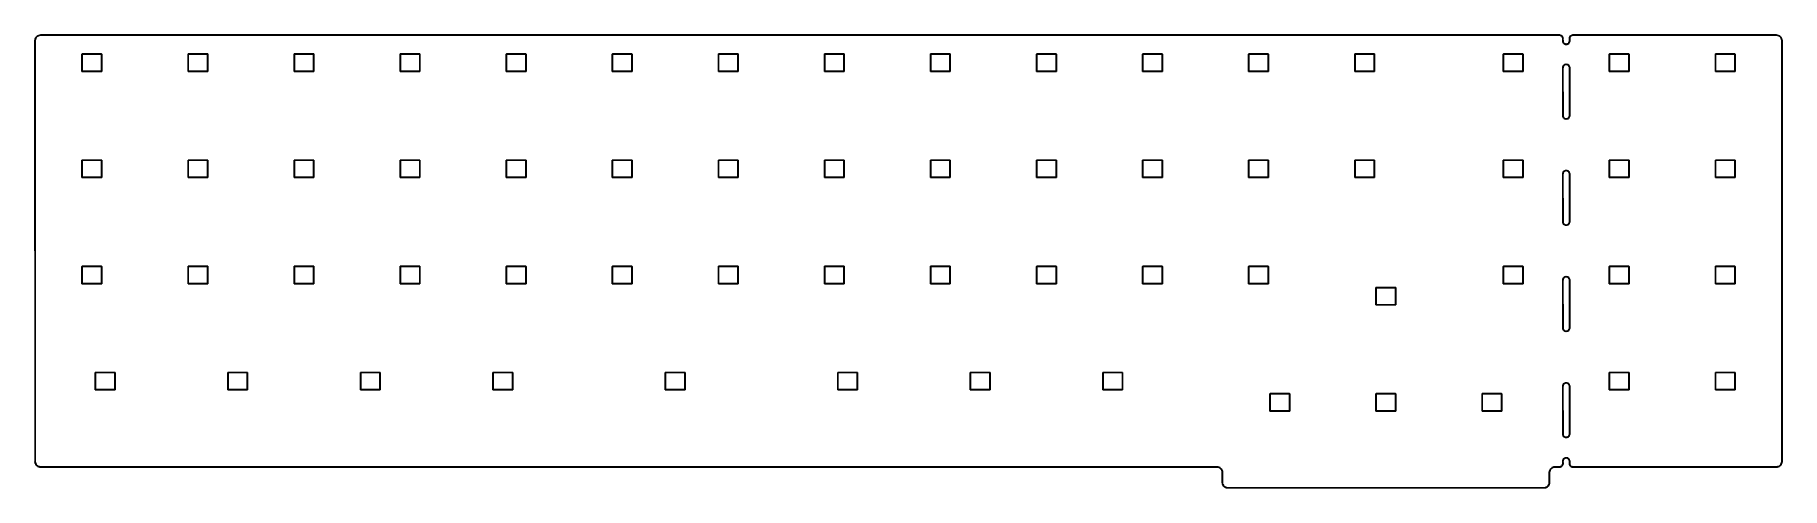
# Model space of a CAD drawing. Extents: x 2.6 to 15, y -6.3 to -3.1.
import ezdxf

# ---------------------------------------------------------------- set-up
doc = ezdxf.new("R2010")
doc.units = 0
doc.header["$MEASUREMENT"] = 0
doc.layers.add('BLACK', color=7, linetype='CONTINUOUS')

msp = doc.modelspace()

# ---------------------------------------------------------------- linework, layer by layer
at = {"layer": 'BLACK', "linetype": 'CONTINUOUS'}
for p, q in [((2.597, -3.14), (2.598, -3.133)), ((2.598, -6.112), (2.597, -3.14)), ((2.598, -3.133), (2.6, -3.126)), ((2.601, -3.13), (2.599, -3.136)), ((2.599, -3.136), (2.599, -3.14)), ((2.599, -3.14), (2.599, -3.14)), ((2.599, -3.14), (2.599, -6.112)), ((2.6, -3.126), (2.603, -3.12)), ((2.603, -3.123), (2.601, -3.13)), ((2.603, -3.12), (2.607, -3.114)), ((2.606, -3.118), (2.603, -3.123)), ((2.611, -3.113), (2.606, -3.118)), ((2.607, -3.114), (2.612, -3.109)), ((2.616, -3.108), (2.611, -3.113)), ((2.612, -3.109), (2.618, -3.105)), ((2.622, -3.105), (2.616, -3.108)), ((2.618, -3.105), (2.624, -3.102)), ((2.628, -3.103), (2.622, -3.105)), ((2.624, -3.102), (2.631, -3.1)), ((2.634, -3.101), (2.628, -3.103)), ((2.631, -3.1), (2.638, -3.099)), ((2.638, -3.101), (2.634, -3.101)), ((2.638, -3.099), (2.638, -3.099)), ((2.638, -3.099), (13.378, -3.099)), ((13.378, -3.101), (2.638, -3.101)), ((13.378, -3.099), (13.383, -3.1)), ((13.381, -3.101), (13.378, -3.101)), ((13.378, -3.101), (13.378, -3.101)), ((13.385, -3.103), (13.381, -3.101)), ((13.383, -3.1), (13.389, -3.102)), ((13.39, -3.105), (13.385, -3.103)), ((13.389, -3.102), (13.393, -3.105)), ((13.394, -3.108), (13.39, -3.105)), ((13.393, -3.105), (13.397, -3.109)), ((13.397, -3.112), (13.394, -3.108)), ((13.397, -3.109), (13.4, -3.113)), ((13.399, -3.116), (13.397, -3.112)), ((13.401, -3.121), (13.399, -3.116)), ((13.4, -3.113), (13.402, -3.119)), ((13.401, -3.124), (13.401, -3.121)), ((13.401, -3.142), (13.401, -3.124)), ((13.401, -3.147), (13.401, -3.142)), ((13.401, -3.142), (13.401, -3.142)), ((13.403, -3.152), (13.401, -3.147)), ((13.402, -3.119), (13.403, -3.124)), ((13.403, -3.124), (13.402, -3.124)), ((13.402, -3.124), (13.403, -3.142)), ((13.403, -3.142), (13.403, -3.144)), ((13.403, -3.144), (13.404, -3.149)), ((13.406, -3.157), (13.403, -3.152)), ((13.404, -3.149), (13.406, -3.154)), ((13.406, -3.154), (13.409, -3.158)), ((13.41, -3.161), (13.406, -3.157)), ((13.409, -3.158), (13.413, -3.161)), ((13.415, -3.164), (13.41, -3.161)), ((13.413, -3.161), (13.418, -3.163)), ((13.42, -3.166), (13.415, -3.164)), ((13.418, -3.163), (13.423, -3.164)), ((13.425, -3.166), (13.42, -3.166)), ((13.423, -3.164), (13.425, -3.164)), ((13.425, -3.164), (13.428, -3.164)), ((13.431, -3.166), (13.425, -3.166)), ((13.428, -3.164), (13.433, -3.163)), ((13.436, -3.164), (13.431, -3.166)), ((13.433, -3.163), (13.437, -3.161)), ((13.441, -3.161), (13.436, -3.164)), ((13.437, -3.161), (13.441, -3.158)), ((13.441, -3.158), (13.444, -3.154)), ((13.444, -3.157), (13.441, -3.161)), ((13.444, -3.154), (13.447, -3.149)), ((13.447, -3.152), (13.444, -3.157)), ((13.447, -3.149), (13.448, -3.144)), ((13.449, -3.147), (13.447, -3.152)), ((13.448, -3.119), (13.45, -3.113)), ((13.448, -3.124), (13.448, -3.119)), ((13.448, -3.142), (13.448, -3.124)), ((13.448, -3.144), (13.448, -3.142)), ((13.448, -3.142), (13.448, -3.142)), ((13.45, -3.142), (13.449, -3.147)), ((13.45, -3.113), (13.453, -3.109)), ((13.451, -3.116), (13.45, -3.121)), ((13.45, -3.121), (13.45, -3.124)), ((13.45, -3.124), (13.45, -3.124)), ((13.45, -3.124), (13.45, -3.142)), ((13.453, -3.112), (13.451, -3.116)), ((13.453, -3.109), (13.457, -3.105)), ((13.456, -3.108), (13.453, -3.112)), ((13.46, -3.105), (13.456, -3.108)), ((13.457, -3.105), (13.462, -3.102)), ((13.465, -3.103), (13.46, -3.105)), ((13.462, -3.102), (13.467, -3.1)), ((13.47, -3.101), (13.465, -3.103)), ((13.467, -3.1), (13.472, -3.099)), ((13.472, -3.101), (13.47, -3.101)), ((13.472, -3.099), (13.473, -3.099)), ((14.911, -3.101), (13.472, -3.101)), ((13.473, -3.099), (14.911, -3.099)), ((14.911, -3.099), (14.918, -3.1)), ((14.915, -3.101), (14.911, -3.101)), ((14.911, -3.101), (14.911, -3.101)), ((14.921, -3.103), (14.915, -3.101)), ((14.918, -3.1), (14.925, -3.102)), ((14.928, -3.105), (14.921, -3.103)), ((14.925, -3.102), (14.932, -3.105)), ((14.934, -3.108), (14.928, -3.105)), ((14.932, -3.105), (14.937, -3.109)), ((14.939, -3.113), (14.934, -3.108)), ((14.937, -3.109), (14.942, -3.114)), ((14.943, -3.118), (14.939, -3.113)), ((14.942, -3.114), (14.946, -3.12)), ((14.946, -3.123), (14.943, -3.118)), ((14.946, -3.12), (14.949, -3.126)), ((14.949, -3.13), (14.946, -3.123)), ((14.949, -3.126), (14.951, -3.133)), ((14.95, -3.136), (14.949, -3.13)), ((14.95, -3.14), (14.95, -3.136)), ((14.95, -6.112), (14.95, -3.14)), ((14.951, -3.133), (14.952, -3.14)), ((14.952, -3.14), (14.952, -3.14)), ((14.952, -3.14), (14.952, -6.112)), ((2.93, -3.234), (2.931, -3.233)), ((2.93, -3.357), (2.93, -3.234)), ((2.93, -3.234), (2.93, -3.234)), ((2.931, -3.233), (3.069, -3.233)), ((2.932, -3.235), (2.932, -3.355)), ((3.068, -3.235), (2.932, -3.235)), ((3.068, -3.355), (3.068, -3.235)), ((3.069, -3.233), (3.07, -3.234)), ((3.069, -3.233), (3.069, -3.233)), ((3.07, -3.234), (3.07, -3.356)), ((3.68, -3.234), (3.681, -3.233)), ((3.68, -3.357), (3.68, -3.234)), ((3.68, -3.234), (3.68, -3.234)), ((3.681, -3.233), (3.819, -3.233)), ((3.682, -3.235), (3.682, -3.355)), ((3.818, -3.235), (3.682, -3.235)), ((3.818, -3.355), (3.818, -3.235)), ((3.819, -3.233), (3.82, -3.234)), ((3.819, -3.233), (3.819, -3.233)), ((3.82, -3.234), (3.82, -3.356)), ((4.43, -3.234), (4.431, -3.233)), ((4.43, -3.357), (4.43, -3.234)), ((4.43, -3.234), (4.43, -3.234)), ((4.431, -3.233), (4.569, -3.233)), ((4.432, -3.235), (4.432, -3.355)), ((4.568, -3.235), (4.432, -3.235)), ((4.568, -3.355), (4.568, -3.235)), ((4.569, -3.233), (4.57, -3.234)), ((4.569, -3.233), (4.569, -3.233)), ((4.57, -3.234), (4.57, -3.356)), ((5.18, -3.234), (5.181, -3.233)), ((5.18, -3.357), (5.18, -3.234)), ((5.18, -3.234), (5.18, -3.234)), ((5.181, -3.233), (5.319, -3.233)), ((5.182, -3.235), (5.182, -3.355)), ((5.318, -3.235), (5.182, -3.235)), ((5.318, -3.355), (5.318, -3.235)), ((5.319, -3.233), (5.32, -3.234)), ((5.319, -3.233), (5.319, -3.233)), ((5.32, -3.234), (5.32, -3.356)), ((5.93, -3.234), (5.931, -3.233)), ((5.93, -3.357), (5.93, -3.234)), ((5.93, -3.234), (5.93, -3.234)), ((5.931, -3.233), (6.069, -3.233)), ((5.932, -3.235), (5.932, -3.355)), ((6.068, -3.235), (5.932, -3.235)), ((6.068, -3.355), (6.068, -3.235)), ((6.069, -3.233), (6.07, -3.234)), ((6.069, -3.233), (6.069, -3.233)), ((6.07, -3.234), (6.07, -3.356)), ((6.68, -3.234), (6.681, -3.233)), ((6.68, -3.357), (6.68, -3.234)), ((6.68, -3.234), (6.68, -3.234)), ((6.681, -3.233), (6.819, -3.233)), ((6.682, -3.235), (6.682, -3.355)), ((6.818, -3.235), (6.682, -3.235)), ((6.818, -3.355), (6.818, -3.235)), ((6.819, -3.233), (6.82, -3.234)), ((6.819, -3.233), (6.819, -3.233)), ((6.82, -3.234), (6.82, -3.356)), ((7.43, -3.234), (7.431, -3.233)), ((7.43, -3.357), (7.43, -3.234)), ((7.43, -3.234), (7.43, -3.234)), ((7.431, -3.233), (7.569, -3.233)), ((7.432, -3.235), (7.432, -3.355)), ((7.568, -3.235), (7.432, -3.235)), ((7.568, -3.355), (7.568, -3.235)), ((7.569, -3.233), (7.57, -3.234)), ((7.569, -3.233), (7.569, -3.233)), ((7.57, -3.234), (7.57, -3.356)), ((8.18, -3.234), (8.181, -3.233)), ((8.18, -3.357), (8.18, -3.234)), ((8.18, -3.234), (8.18, -3.234)), ((8.181, -3.233), (8.319, -3.233)), ((8.182, -3.235), (8.182, -3.355)), ((8.318, -3.235), (8.182, -3.235)), ((8.318, -3.355), (8.318, -3.235)), ((8.319, -3.233), (8.32, -3.234)), ((8.319, -3.233), (8.319, -3.233)), ((8.32, -3.234), (8.32, -3.356)), ((8.93, -3.234), (8.931, -3.233)), ((8.93, -3.357), (8.93, -3.234)), ((8.93, -3.234), (8.93, -3.234)), ((8.931, -3.233), (9.069, -3.233)), ((8.932, -3.235), (8.932, -3.355)), ((9.068, -3.235), (8.932, -3.235)), ((9.068, -3.355), (9.068, -3.235)), ((9.069, -3.233), (9.07, -3.234)), ((9.069, -3.233), (9.069, -3.233)), ((9.07, -3.234), (9.07, -3.356)), ((9.68, -3.234), (9.681, -3.233)), ((9.68, -3.357), (9.68, -3.234)), ((9.68, -3.234), (9.68, -3.234)), ((9.681, -3.233), (9.819, -3.233)), ((9.682, -3.235), (9.682, -3.355)), ((9.818, -3.235), (9.682, -3.235)), ((9.818, -3.355), (9.818, -3.235)), ((9.819, -3.233), (9.82, -3.234)), ((9.819, -3.233), (9.819, -3.233)), ((9.82, -3.234), (9.82, -3.356)), ((10.43, -3.234), (10.431, -3.233)), ((10.43, -3.357), (10.43, -3.234)), ((10.43, -3.234), (10.43, -3.234)), ((10.431, -3.233), (10.569, -3.233)), ((10.432, -3.235), (10.432, -3.355)), ((10.568, -3.235), (10.432, -3.235)), ((10.568, -3.355), (10.568, -3.235)), ((10.569, -3.233), (10.57, -3.234)), ((10.569, -3.233), (10.569, -3.233)), ((10.57, -3.234), (10.57, -3.356)), ((11.18, -3.234), (11.181, -3.233)), ((11.18, -3.357), (11.18, -3.234)), ((11.18, -3.234), (11.18, -3.234)), ((11.181, -3.233), (11.319, -3.233)), ((11.182, -3.235), (11.182, -3.355)), ((11.318, -3.235), (11.182, -3.235)), ((11.318, -3.355), (11.318, -3.235)), ((11.319, -3.233), (11.32, -3.234)), ((11.319, -3.233), (11.319, -3.233)), ((11.32, -3.234), (11.32, -3.356)), ((11.93, -3.234), (11.931, -3.233)), ((11.93, -3.357), (11.93, -3.234)), ((11.93, -3.234), (11.93, -3.234)), ((11.931, -3.233), (12.069, -3.233)), ((11.932, -3.235), (11.932, -3.355)), ((12.068, -3.235), (11.932, -3.235)), ((12.068, -3.355), (12.068, -3.235)), ((12.069, -3.233), (12.07, -3.234)), ((12.069, -3.233), (12.069, -3.233)), ((12.07, -3.234), (12.07, -3.356)), ((12.98, -3.234), (12.981, -3.233)), ((12.98, -3.357), (12.98, -3.234)), ((12.98, -3.234), (12.98, -3.234)), ((12.981, -3.233), (13.119, -3.233)), ((12.982, -3.235), (12.982, -3.355)), ((13.118, -3.235), (12.982, -3.235)), ((13.118, -3.355), (13.118, -3.235)), ((13.119, -3.233), (13.12, -3.234)), ((13.119, -3.233), (13.119, -3.233)), ((13.12, -3.234), (13.12, -3.356)), ((13.401, -3.325), (13.403, -3.32)), ((13.401, -3.331), (13.401, -3.325)), ((13.401, -3.669), (13.401, -3.331)), ((13.403, -3.331), (13.402, -3.331)), ((13.402, -3.331), (13.403, -3.669)), ((13.403, -3.32), (13.406, -3.315)), ((13.404, -3.323), (13.403, -3.328)), ((13.403, -3.328), (13.403, -3.331)), ((13.406, -3.319), (13.404, -3.323)), ((13.406, -3.315), (13.41, -3.311)), ((13.409, -3.315), (13.406, -3.319)), ((13.413, -3.311), (13.409, -3.315)), ((13.41, -3.311), (13.415, -3.309)), ((13.418, -3.309), (13.413, -3.311)), ((13.415, -3.309), (13.42, -3.307)), ((13.423, -3.308), (13.418, -3.309)), ((13.42, -3.307), (13.425, -3.306)), ((13.425, -3.308), (13.423, -3.308)), ((13.425, -3.306), (13.431, -3.307)), ((13.428, -3.308), (13.425, -3.308)), ((13.433, -3.309), (13.428, -3.308)), ((13.431, -3.307), (13.436, -3.309)), ((13.437, -3.311), (13.433, -3.309)), ((13.436, -3.309), (13.441, -3.311)), ((13.441, -3.315), (13.437, -3.311)), ((13.441, -3.311), (13.444, -3.315)), ((13.444, -3.319), (13.441, -3.315)), ((13.444, -3.315), (13.447, -3.32)), ((13.447, -3.323), (13.444, -3.319)), ((13.447, -3.32), (13.449, -3.325)), ((13.448, -3.328), (13.447, -3.323)), ((13.448, -3.331), (13.448, -3.328)), ((13.448, -3.669), (13.448, -3.331)), ((13.449, -3.325), (13.45, -3.331)), ((13.45, -3.331), (13.45, -3.331)), ((13.45, -3.331), (13.45, -3.669)), ((13.73, -3.234), (13.731, -3.233)), ((13.73, -3.357), (13.73, -3.234)), ((13.73, -3.234), (13.73, -3.234)), ((13.731, -3.233), (13.869, -3.233)), ((13.732, -3.235), (13.732, -3.355)), ((13.868, -3.235), (13.732, -3.235)), ((13.868, -3.355), (13.868, -3.235)), ((13.869, -3.233), (13.87, -3.234)), ((13.869, -3.233), (13.869, -3.233)), ((13.87, -3.234), (13.87, -3.356)), ((14.48, -3.234), (14.481, -3.233)), ((14.48, -3.357), (14.48, -3.234)), ((14.48, -3.234), (14.48, -3.234)), ((14.481, -3.233), (14.619, -3.233)), ((14.482, -3.235), (14.482, -3.355)), ((14.618, -3.235), (14.482, -3.235)), ((14.618, -3.355), (14.618, -3.235)), ((14.619, -3.233), (14.62, -3.234)), ((14.619, -3.233), (14.619, -3.233)), ((14.62, -3.234), (14.62, -3.356)), ((2.931, -3.357), (2.93, -3.357)), ((3.069, -3.357), (2.931, -3.357)), ((2.931, -3.357), (2.931, -3.357)), ((2.932, -3.355), (3.068, -3.355)), ((3.07, -3.357), (3.069, -3.357)), ((3.07, -3.356), (3.07, -3.357)), ((3.681, -3.357), (3.68, -3.357)), ((3.68, -3.357), (3.68, -3.357)), ((3.819, -3.357), (3.681, -3.357)), ((3.681, -3.357), (3.681, -3.357)), ((3.682, -3.355), (3.818, -3.355)), ((3.82, -3.357), (3.819, -3.357)), ((3.82, -3.356), (3.82, -3.357)), ((3.82, -3.357), (3.82, -3.357)), ((4.431, -3.357), (4.43, -3.357)), ((4.43, -3.357), (4.43, -3.357)), ((4.569, -3.357), (4.431, -3.357)), ((4.431, -3.357), (4.431, -3.357)), ((4.432, -3.355), (4.568, -3.355)), ((4.57, -3.357), (4.569, -3.357)), ((4.57, -3.356), (4.57, -3.357)), ((4.57, -3.357), (4.57, -3.357)), ((5.181, -3.357), (5.18, -3.357)), ((5.18, -3.357), (5.18, -3.357)), ((5.319, -3.357), (5.181, -3.357)), ((5.181, -3.357), (5.181, -3.357)), ((5.182, -3.355), (5.318, -3.355)), ((5.32, -3.357), (5.319, -3.357)), ((5.32, -3.356), (5.32, -3.357)), ((5.32, -3.357), (5.32, -3.357)), ((5.931, -3.357), (5.93, -3.357)), ((5.93, -3.357), (5.93, -3.357)), ((6.069, -3.357), (5.931, -3.357)), ((5.931, -3.357), (5.931, -3.357)), ((5.932, -3.355), (6.068, -3.355)), ((6.07, -3.357), (6.069, -3.357)), ((6.07, -3.356), (6.07, -3.357)), ((6.07, -3.357), (6.07, -3.357)), ((6.681, -3.357), (6.68, -3.357)), ((6.68, -3.357), (6.68, -3.357)), ((6.819, -3.357), (6.681, -3.357)), ((6.681, -3.357), (6.681, -3.357)), ((6.682, -3.355), (6.818, -3.355)), ((6.82, -3.357), (6.819, -3.357)), ((6.82, -3.356), (6.82, -3.357)), ((6.82, -3.357), (6.82, -3.357)), ((7.431, -3.357), (7.43, -3.357)), ((7.43, -3.357), (7.43, -3.357)), ((7.569, -3.357), (7.431, -3.357)), ((7.431, -3.357), (7.431, -3.357)), ((7.432, -3.355), (7.568, -3.355)), ((7.57, -3.357), (7.569, -3.357)), ((7.57, -3.356), (7.57, -3.357)), ((7.57, -3.357), (7.57, -3.357)), ((8.181, -3.357), (8.18, -3.357)), ((8.18, -3.357), (8.18, -3.357)), ((8.319, -3.357), (8.181, -3.357)), ((8.181, -3.357), (8.181, -3.357)), ((8.182, -3.355), (8.318, -3.355)), ((8.32, -3.357), (8.319, -3.357)), ((8.32, -3.356), (8.32, -3.357)), ((8.32, -3.357), (8.32, -3.357)), ((8.931, -3.357), (8.93, -3.357)), ((8.93, -3.357), (8.93, -3.357)), ((9.069, -3.357), (8.931, -3.357)), ((8.931, -3.357), (8.931, -3.357)), ((8.932, -3.355), (9.068, -3.355)), ((9.07, -3.357), (9.069, -3.357)), ((9.07, -3.356), (9.07, -3.357)), ((9.07, -3.357), (9.07, -3.357)), ((9.681, -3.357), (9.68, -3.357)), ((9.68, -3.357), (9.68, -3.357)), ((9.819, -3.357), (9.681, -3.357)), ((9.681, -3.357), (9.681, -3.357)), ((9.682, -3.355), (9.818, -3.355)), ((9.82, -3.357), (9.819, -3.357)), ((9.82, -3.356), (9.82, -3.357)), ((9.82, -3.357), (9.82, -3.357)), ((10.431, -3.357), (10.43, -3.357)), ((10.43, -3.357), (10.43, -3.357)), ((10.569, -3.357), (10.431, -3.357)), ((10.431, -3.357), (10.431, -3.357)), ((10.432, -3.355), (10.568, -3.355)), ((10.57, -3.357), (10.569, -3.357)), ((10.57, -3.356), (10.57, -3.357)), ((10.57, -3.357), (10.57, -3.357)), ((11.181, -3.357), (11.18, -3.357)), ((11.18, -3.357), (11.18, -3.357)), ((11.319, -3.357), (11.181, -3.357)), ((11.181, -3.357), (11.181, -3.357)), ((11.182, -3.355), (11.318, -3.355)), ((11.32, -3.357), (11.319, -3.357)), ((11.32, -3.356), (11.32, -3.357)), ((11.32, -3.357), (11.32, -3.357)), ((11.931, -3.357), (11.93, -3.357)), ((11.93, -3.357), (11.93, -3.357)), ((12.069, -3.357), (11.931, -3.357)), ((11.931, -3.357), (11.931, -3.357)), ((11.932, -3.355), (12.068, -3.355)), ((12.07, -3.357), (12.069, -3.357)), ((12.07, -3.356), (12.07, -3.357)), ((12.07, -3.357), (12.07, -3.357)), ((12.981, -3.357), (12.98, -3.357)), ((12.98, -3.357), (12.98, -3.357)), ((13.119, -3.357), (12.981, -3.357)), ((12.981, -3.357), (12.981, -3.357)), ((12.982, -3.355), (13.118, -3.355)), ((13.12, -3.357), (13.119, -3.357)), ((13.12, -3.356), (13.12, -3.357)), ((13.12, -3.357), (13.12, -3.357)), ((13.731, -3.357), (13.73, -3.357)), ((13.73, -3.357), (13.73, -3.357)), ((13.869, -3.357), (13.731, -3.357)), ((13.731, -3.357), (13.731, -3.357)), ((13.732, -3.355), (13.868, -3.355)), ((13.87, -3.357), (13.869, -3.357)), ((13.87, -3.356), (13.87, -3.357)), ((13.87, -3.357), (13.87, -3.357)), ((14.481, -3.357), (14.48, -3.357)), ((14.48, -3.357), (14.48, -3.357)), ((14.619, -3.357), (14.481, -3.357)), ((14.481, -3.357), (14.481, -3.357)), ((14.482, -3.355), (14.618, -3.355)), ((14.62, -3.357), (14.619, -3.357)), ((14.62, -3.356), (14.62, -3.357)), ((14.62, -3.357), (14.62, -3.357)), ((13.401, -3.675), (13.401, -3.669)), ((13.401, -3.669), (13.401, -3.669)), ((13.403, -3.68), (13.401, -3.675)), ((13.403, -3.669), (13.403, -3.672)), ((13.403, -3.672), (13.404, -3.677)), ((13.406, -3.685), (13.403, -3.68)), ((13.404, -3.677), (13.406, -3.681)), ((13.406, -3.681), (13.409, -3.685)), ((13.41, -3.689), (13.406, -3.685)), ((13.409, -3.685), (13.413, -3.689)), ((13.415, -3.691), (13.41, -3.689)), ((13.413, -3.689), (13.418, -3.691)), ((13.42, -3.693), (13.415, -3.691)), ((13.418, -3.691), (13.423, -3.692)), ((13.425, -3.694), (13.42, -3.693)), ((13.423, -3.692), (13.425, -3.692)), ((13.425, -3.692), (13.428, -3.692)), ((13.431, -3.693), (13.425, -3.694)), ((13.428, -3.692), (13.433, -3.691)), ((13.436, -3.691), (13.431, -3.693)), ((13.433, -3.691), (13.437, -3.689)), ((13.441, -3.689), (13.436, -3.691)), ((13.437, -3.689), (13.441, -3.685)), ((13.441, -3.685), (13.444, -3.681)), ((13.444, -3.685), (13.441, -3.689)), ((13.444, -3.681), (13.447, -3.677)), ((13.447, -3.68), (13.444, -3.685)), ((13.447, -3.677), (13.448, -3.672)), ((13.449, -3.675), (13.447, -3.68)), ((13.448, -3.672), (13.448, -3.669)), ((13.448, -3.669), (13.448, -3.669)), ((13.45, -3.669), (13.449, -3.675)), ((2.93, -3.984), (2.931, -3.983)), ((2.93, -4.107), (2.93, -3.984)), ((2.93, -3.984), (2.93, -3.984)), ((2.931, -3.983), (3.069, -3.983)), ((2.932, -3.985), (2.932, -4.105)), ((3.068, -3.985), (2.932, -3.985)), ((3.068, -4.105), (3.068, -3.985)), ((3.069, -3.983), (3.07, -3.984)), ((3.069, -3.983), (3.069, -3.983)), ((3.07, -3.984), (3.07, -4.106)), ((3.68, -3.984), (3.681, -3.983)), ((3.68, -4.107), (3.68, -3.984)), ((3.68, -3.984), (3.68, -3.984)), ((3.681, -3.983), (3.819, -3.983)), ((3.682, -3.985), (3.682, -4.105)), ((3.818, -3.985), (3.682, -3.985)), ((3.818, -4.105), (3.818, -3.985)), ((3.819, -3.983), (3.82, -3.984)), ((3.819, -3.983), (3.819, -3.983)), ((3.82, -3.984), (3.82, -4.106)), ((4.43, -3.984), (4.431, -3.983)), ((4.43, -4.107), (4.43, -3.984)), ((4.43, -3.984), (4.43, -3.984)), ((4.431, -3.983), (4.569, -3.983)), ((4.432, -3.985), (4.432, -4.105)), ((4.568, -3.985), (4.432, -3.985)), ((4.568, -4.105), (4.568, -3.985)), ((4.569, -3.983), (4.57, -3.984)), ((4.569, -3.983), (4.569, -3.983)), ((4.57, -3.984), (4.57, -4.106)), ((5.18, -3.984), (5.181, -3.983)), ((5.18, -4.107), (5.18, -3.984)), ((5.18, -3.984), (5.18, -3.984)), ((5.181, -3.983), (5.319, -3.983)), ((5.182, -3.985), (5.182, -4.105)), ((5.318, -3.985), (5.182, -3.985)), ((5.318, -4.105), (5.318, -3.985)), ((5.319, -3.983), (5.32, -3.984)), ((5.319, -3.983), (5.319, -3.983)), ((5.32, -3.984), (5.32, -4.106)), ((5.93, -3.984), (5.931, -3.983)), ((5.93, -4.107), (5.93, -3.984)), ((5.93, -3.984), (5.93, -3.984)), ((5.931, -3.983), (6.069, -3.983)), ((5.932, -3.985), (5.932, -4.105)), ((6.068, -3.985), (5.932, -3.985)), ((6.068, -4.105), (6.068, -3.985)), ((6.069, -3.983), (6.07, -3.984)), ((6.069, -3.983), (6.069, -3.983)), ((6.07, -3.984), (6.07, -4.106)), ((6.68, -3.984), (6.681, -3.983)), ((6.68, -4.107), (6.68, -3.984)), ((6.68, -3.984), (6.68, -3.984)), ((6.681, -3.983), (6.819, -3.983)), ((6.682, -3.985), (6.682, -4.105)), ((6.818, -3.985), (6.682, -3.985)), ((6.818, -4.105), (6.818, -3.985)), ((6.819, -3.983), (6.82, -3.984)), ((6.819, -3.983), (6.819, -3.983)), ((6.82, -3.984), (6.82, -4.106)), ((7.43, -3.984), (7.431, -3.983)), ((7.43, -4.107), (7.43, -3.984)), ((7.43, -3.984), (7.43, -3.984)), ((7.431, -3.983), (7.569, -3.983)), ((7.432, -3.985), (7.432, -4.105)), ((7.568, -3.985), (7.432, -3.985)), ((7.568, -4.105), (7.568, -3.985)), ((7.569, -3.983), (7.57, -3.984)), ((7.569, -3.983), (7.569, -3.983)), ((7.57, -3.984), (7.57, -4.106)), ((8.18, -3.984), (8.181, -3.983)), ((8.18, -4.107), (8.18, -3.984)), ((8.18, -3.984), (8.18, -3.984)), ((8.181, -3.983), (8.319, -3.983)), ((8.182, -3.985), (8.182, -4.105)), ((8.318, -3.985), (8.182, -3.985)), ((8.318, -4.105), (8.318, -3.985)), ((8.319, -3.983), (8.32, -3.984)), ((8.319, -3.983), (8.319, -3.983)), ((8.32, -3.984), (8.32, -4.106)), ((8.93, -3.984), (8.931, -3.983)), ((8.93, -4.107), (8.93, -3.984)), ((8.93, -3.984), (8.93, -3.984)), ((8.931, -3.983), (9.069, -3.983)), ((8.932, -3.985), (8.932, -4.105)), ((9.068, -3.985), (8.932, -3.985)), ((9.068, -4.105), (9.068, -3.985)), ((9.069, -3.983), (9.07, -3.984)), ((9.069, -3.983), (9.069, -3.983)), ((9.07, -3.984), (9.07, -4.106)), ((9.68, -3.984), (9.681, -3.983)), ((9.68, -4.107), (9.68, -3.984)), ((9.68, -3.984), (9.68, -3.984)), ((9.681, -3.983), (9.819, -3.983)), ((9.682, -3.985), (9.682, -4.105)), ((9.818, -3.985), (9.682, -3.985)), ((9.818, -4.105), (9.818, -3.985)), ((9.819, -3.983), (9.82, -3.984)), ((9.819, -3.983), (9.819, -3.983)), ((9.82, -3.984), (9.82, -4.106)), ((10.43, -3.984), (10.431, -3.983)), ((10.43, -4.107), (10.43, -3.984)), ((10.43, -3.984), (10.43, -3.984)), ((10.431, -3.983), (10.569, -3.983)), ((10.432, -3.985), (10.432, -4.105)), ((10.568, -3.985), (10.432, -3.985)), ((10.568, -4.105), (10.568, -3.985)), ((10.569, -3.983), (10.57, -3.984)), ((10.569, -3.983), (10.569, -3.983)), ((10.57, -3.984), (10.57, -4.106)), ((11.18, -3.984), (11.181, -3.983)), ((11.18, -4.107), (11.18, -3.984)), ((11.18, -3.984), (11.18, -3.984)), ((11.181, -3.983), (11.319, -3.983)), ((11.182, -3.985), (11.182, -4.105)), ((11.318, -3.985), (11.182, -3.985)), ((11.318, -4.105), (11.318, -3.985)), ((11.319, -3.983), (11.32, -3.984)), ((11.319, -3.983), (11.319, -3.983)), ((11.32, -3.984), (11.32, -4.106)), ((11.93, -3.984), (11.931, -3.983)), ((11.93, -4.107), (11.93, -3.984)), ((11.93, -3.984), (11.93, -3.984)), ((11.931, -3.983), (12.069, -3.983)), ((11.932, -3.985), (11.932, -4.105)), ((12.068, -3.985), (11.932, -3.985)), ((12.068, -4.105), (12.068, -3.985)), ((12.069, -3.983), (12.07, -3.984)), ((12.069, -3.983), (12.069, -3.983)), ((12.07, -3.984), (12.07, -4.106)), ((12.98, -3.984), (12.981, -3.983)), ((12.98, -4.107), (12.98, -3.984)), ((12.98, -3.984), (12.98, -3.984)), ((12.981, -3.983), (13.119, -3.983)), ((12.982, -3.985), (12.982, -4.105)), ((13.118, -3.985), (12.982, -3.985)), ((13.118, -4.105), (13.118, -3.985)), ((13.119, -3.983), (13.12, -3.984)), ((13.119, -3.983), (13.119, -3.983)), ((13.12, -3.984), (13.12, -4.106)), ((13.401, -4.075), (13.403, -4.07)), ((13.401, -4.081), (13.401, -4.075)), ((13.403, -4.07), (13.406, -4.065)), ((13.404, -4.073), (13.403, -4.078)), ((13.406, -4.069), (13.404, -4.073)), ((13.406, -4.065), (13.41, -4.061)), ((13.409, -4.065), (13.406, -4.069)), ((13.413, -4.061), (13.409, -4.065)), ((13.41, -4.061), (13.415, -4.059)), ((13.418, -4.059), (13.413, -4.061)), ((13.415, -4.059), (13.42, -4.057)), ((13.423, -4.058), (13.418, -4.059)), ((13.42, -4.057), (13.425, -4.056)), ((13.425, -4.058), (13.423, -4.058)), ((13.425, -4.056), (13.431, -4.057)), ((13.428, -4.058), (13.425, -4.058)), ((13.433, -4.059), (13.428, -4.058)), ((13.431, -4.057), (13.436, -4.059)), ((13.437, -4.061), (13.433, -4.059)), ((13.436, -4.059), (13.441, -4.061)), ((13.441, -4.065), (13.437, -4.061)), ((13.441, -4.061), (13.444, -4.065)), ((13.444, -4.069), (13.441, -4.065)), ((13.444, -4.065), (13.447, -4.07)), ((13.447, -4.073), (13.444, -4.069)), ((13.447, -4.07), (13.449, -4.075)), ((13.448, -4.078), (13.447, -4.073)), ((13.449, -4.075), (13.45, -4.081)), ((13.73, -3.984), (13.731, -3.983)), ((13.73, -4.107), (13.73, -3.984)), ((13.73, -3.984), (13.73, -3.984)), ((13.731, -3.983), (13.869, -3.983)), ((13.732, -3.985), (13.732, -4.105)), ((13.868, -3.985), (13.732, -3.985)), ((13.868, -4.105), (13.868, -3.985)), ((13.869, -3.983), (13.87, -3.984)), ((13.869, -3.983), (13.869, -3.983)), ((13.87, -3.984), (13.87, -4.106)), ((14.48, -3.984), (14.481, -3.983)), ((14.48, -4.107), (14.48, -3.984)), ((14.48, -3.984), (14.48, -3.984)), ((14.481, -3.983), (14.619, -3.983)), ((14.482, -3.985), (14.482, -4.105)), ((14.618, -3.985), (14.482, -3.985)), ((14.618, -4.105), (14.618, -3.985)), ((14.619, -3.983), (14.62, -3.984)), ((14.619, -3.983), (14.619, -3.983)), ((14.62, -3.984), (14.62, -4.106)), ((2.931, -4.107), (2.93, -4.107)), ((3.069, -4.107), (2.931, -4.107)), ((2.931, -4.107), (2.931, -4.107)), ((2.932, -4.105), (3.068, -4.105)), ((3.07, -4.107), (3.069, -4.107)), ((3.07, -4.106), (3.07, -4.107)), ((3.681, -4.107), (3.68, -4.107)), ((3.819, -4.107), (3.681, -4.107)), ((3.681, -4.107), (3.681, -4.107)), ((3.682, -4.105), (3.818, -4.105)), ((3.82, -4.107), (3.819, -4.107)), ((3.82, -4.106), (3.82, -4.107)), ((4.431, -4.107), (4.43, -4.107)), ((4.569, -4.107), (4.431, -4.107)), ((4.431, -4.107), (4.431, -4.107)), ((4.432, -4.105), (4.568, -4.105)), ((4.57, -4.107), (4.569, -4.107)), ((4.57, -4.106), (4.57, -4.107)), ((5.181, -4.107), (5.18, -4.107)), ((5.319, -4.107), (5.181, -4.107)), ((5.181, -4.107), (5.181, -4.107)), ((5.182, -4.105), (5.318, -4.105)), ((5.32, -4.107), (5.319, -4.107)), ((5.32, -4.106), (5.32, -4.107)), ((5.931, -4.107), (5.93, -4.107)), ((6.069, -4.107), (5.931, -4.107)), ((5.931, -4.107), (5.931, -4.107)), ((5.932, -4.105), (6.068, -4.105)), ((6.07, -4.107), (6.069, -4.107)), ((6.07, -4.106), (6.07, -4.107)), ((6.681, -4.107), (6.68, -4.107)), ((6.819, -4.107), (6.681, -4.107)), ((6.681, -4.107), (6.681, -4.107)), ((6.682, -4.105), (6.818, -4.105)), ((6.82, -4.107), (6.819, -4.107)), ((6.82, -4.106), (6.82, -4.107)), ((7.431, -4.107), (7.43, -4.107)), ((7.569, -4.107), (7.431, -4.107)), ((7.431, -4.107), (7.431, -4.107)), ((7.432, -4.105), (7.568, -4.105)), ((7.57, -4.107), (7.569, -4.107)), ((7.57, -4.106), (7.57, -4.107)), ((8.181, -4.107), (8.18, -4.107)), ((8.319, -4.107), (8.181, -4.107)), ((8.181, -4.107), (8.181, -4.107)), ((8.182, -4.105), (8.318, -4.105)), ((8.32, -4.107), (8.319, -4.107)), ((8.32, -4.106), (8.32, -4.107)), ((8.931, -4.107), (8.93, -4.107)), ((9.069, -4.107), (8.931, -4.107)), ((8.931, -4.107), (8.931, -4.107)), ((8.932, -4.105), (9.068, -4.105)), ((9.07, -4.107), (9.069, -4.107)), ((9.07, -4.106), (9.07, -4.107)), ((9.681, -4.107), (9.68, -4.107)), ((9.819, -4.107), (9.681, -4.107)), ((9.681, -4.107), (9.681, -4.107)), ((9.682, -4.105), (9.818, -4.105)), ((9.82, -4.107), (9.819, -4.107)), ((9.82, -4.106), (9.82, -4.107)), ((10.431, -4.107), (10.43, -4.107)), ((10.569, -4.107), (10.431, -4.107)), ((10.431, -4.107), (10.431, -4.107)), ((10.432, -4.105), (10.568, -4.105)), ((10.57, -4.107), (10.569, -4.107)), ((10.57, -4.106), (10.57, -4.107)), ((11.181, -4.107), (11.18, -4.107)), ((11.319, -4.107), (11.181, -4.107)), ((11.181, -4.107), (11.181, -4.107)), ((11.182, -4.105), (11.318, -4.105)), ((11.32, -4.107), (11.319, -4.107)), ((11.32, -4.106), (11.32, -4.107)), ((11.931, -4.107), (11.93, -4.107)), ((12.069, -4.107), (11.931, -4.107)), ((11.931, -4.107), (11.931, -4.107)), ((11.932, -4.105), (12.068, -4.105)), ((12.07, -4.107), (12.069, -4.107)), ((12.07, -4.106), (12.07, -4.107)), ((12.981, -4.107), (12.98, -4.107)), ((13.119, -4.107), (12.981, -4.107)), ((12.981, -4.107), (12.981, -4.107)), ((12.982, -4.105), (13.118, -4.105)), ((13.12, -4.107), (13.119, -4.107)), ((13.12, -4.106), (13.12, -4.107)), ((13.401, -4.419), (13.401, -4.081)), ((13.403, -4.081), (13.402, -4.081)), ((13.402, -4.081), (13.403, -4.419)), ((13.403, -4.078), (13.403, -4.081)), ((13.448, -4.081), (13.448, -4.078)), ((13.448, -4.419), (13.448, -4.081)), ((13.45, -4.081), (13.45, -4.081)), ((13.45, -4.081), (13.45, -4.419)), ((13.731, -4.107), (13.73, -4.107)), ((13.869, -4.107), (13.731, -4.107)), ((13.731, -4.107), (13.731, -4.107)), ((13.732, -4.105), (13.868, -4.105)), ((13.87, -4.107), (13.869, -4.107)), ((13.87, -4.106), (13.87, -4.107)), ((14.481, -4.107), (14.48, -4.107)), ((14.619, -4.107), (14.481, -4.107)), ((14.481, -4.107), (14.481, -4.107)), ((14.482, -4.105), (14.618, -4.105)), ((14.62, -4.107), (14.619, -4.107)), ((14.62, -4.106), (14.62, -4.107)), ((13.401, -4.425), (13.401, -4.419)), ((13.401, -4.419), (13.401, -4.419)), ((13.403, -4.43), (13.401, -4.425)), ((13.403, -4.419), (13.403, -4.422)), ((13.403, -4.422), (13.404, -4.427)), ((13.406, -4.435), (13.403, -4.43)), ((13.404, -4.427), (13.406, -4.431)), ((13.406, -4.431), (13.409, -4.435)), ((13.41, -4.439), (13.406, -4.435)), ((13.409, -4.435), (13.413, -4.439)), ((13.415, -4.441), (13.41, -4.439)), ((13.413, -4.439), (13.418, -4.441)), ((13.42, -4.443), (13.415, -4.441)), ((13.418, -4.441), (13.423, -4.442)), ((13.425, -4.444), (13.42, -4.443)), ((13.423, -4.442), (13.425, -4.442)), ((13.425, -4.442), (13.428, -4.442)), ((13.431, -4.443), (13.425, -4.444)), ((13.428, -4.442), (13.433, -4.441)), ((13.436, -4.441), (13.431, -4.443)), ((13.433, -4.441), (13.437, -4.439)), ((13.441, -4.439), (13.436, -4.441)), ((13.437, -4.439), (13.441, -4.435)), ((13.441, -4.435), (13.444, -4.431)), ((13.444, -4.435), (13.441, -4.439)), ((13.444, -4.431), (13.447, -4.427)), ((13.447, -4.43), (13.444, -4.435)), ((13.447, -4.427), (13.448, -4.422)), ((13.449, -4.425), (13.447, -4.43)), ((13.448, -4.422), (13.448, -4.419)), ((13.448, -4.419), (13.448, -4.419)), ((13.45, -4.419), (13.449, -4.425)), ((2.93, -4.734), (2.931, -4.733)), ((2.93, -4.857), (2.93, -4.734)), ((2.93, -4.734), (2.93, -4.734)), ((2.931, -4.733), (3.069, -4.733)), ((2.932, -4.735), (2.932, -4.855)), ((3.068, -4.735), (2.932, -4.735)), ((3.068, -4.855), (3.068, -4.735)), ((3.069, -4.733), (3.07, -4.734)), ((3.069, -4.733), (3.069, -4.733)), ((3.07, -4.734), (3.07, -4.856)), ((3.68, -4.734), (3.681, -4.733)), ((3.68, -4.857), (3.68, -4.734)), ((3.68, -4.734), (3.68, -4.734)), ((3.681, -4.733), (3.819, -4.733)), ((3.682, -4.735), (3.682, -4.855)), ((3.818, -4.735), (3.682, -4.735)), ((3.818, -4.855), (3.818, -4.735)), ((3.819, -4.733), (3.82, -4.734)), ((3.819, -4.733), (3.819, -4.733)), ((3.82, -4.734), (3.82, -4.856)), ((4.43, -4.734), (4.431, -4.733)), ((4.43, -4.857), (4.43, -4.734)), ((4.43, -4.734), (4.43, -4.734)), ((4.431, -4.733), (4.569, -4.733)), ((4.432, -4.735), (4.432, -4.855)), ((4.568, -4.735), (4.432, -4.735)), ((4.568, -4.855), (4.568, -4.735)), ((4.569, -4.733), (4.57, -4.734)), ((4.569, -4.733), (4.569, -4.733)), ((4.57, -4.734), (4.57, -4.856)), ((5.18, -4.734), (5.181, -4.733)), ((5.18, -4.857), (5.18, -4.734)), ((5.18, -4.734), (5.18, -4.734)), ((5.181, -4.733), (5.319, -4.733)), ((5.182, -4.735), (5.182, -4.855)), ((5.318, -4.735), (5.182, -4.735)), ((5.318, -4.855), (5.318, -4.735)), ((5.319, -4.733), (5.32, -4.734)), ((5.319, -4.733), (5.319, -4.733)), ((5.32, -4.734), (5.32, -4.856)), ((5.93, -4.734), (5.931, -4.733)), ((5.93, -4.857), (5.93, -4.734)), ((5.93, -4.734), (5.93, -4.734)), ((5.931, -4.733), (6.069, -4.733)), ((5.932, -4.735), (5.932, -4.855)), ((6.068, -4.735), (5.932, -4.735)), ((6.068, -4.855), (6.068, -4.735)), ((6.069, -4.733), (6.07, -4.734)), ((6.069, -4.733), (6.069, -4.733)), ((6.07, -4.734), (6.07, -4.856)), ((6.68, -4.734), (6.681, -4.733)), ((6.68, -4.857), (6.68, -4.734)), ((6.68, -4.734), (6.68, -4.734)), ((6.681, -4.733), (6.819, -4.733)), ((6.682, -4.735), (6.682, -4.855)), ((6.818, -4.735), (6.682, -4.735)), ((6.818, -4.855), (6.818, -4.735)), ((6.819, -4.733), (6.82, -4.734)), ((6.819, -4.733), (6.819, -4.733)), ((6.82, -4.734), (6.82, -4.856)), ((7.43, -4.734), (7.431, -4.733)), ((7.43, -4.857), (7.43, -4.734)), ((7.43, -4.734), (7.43, -4.734)), ((7.431, -4.733), (7.569, -4.733)), ((7.432, -4.735), (7.432, -4.855)), ((7.568, -4.735), (7.432, -4.735)), ((7.568, -4.855), (7.568, -4.735)), ((7.569, -4.733), (7.57, -4.734)), ((7.569, -4.733), (7.569, -4.733)), ((7.57, -4.734), (7.57, -4.856)), ((8.18, -4.734), (8.181, -4.733)), ((8.18, -4.857), (8.18, -4.734)), ((8.18, -4.734), (8.18, -4.734)), ((8.181, -4.733), (8.319, -4.733)), ((8.182, -4.735), (8.182, -4.855)), ((8.318, -4.735), (8.182, -4.735)), ((8.318, -4.855), (8.318, -4.735)), ((8.319, -4.733), (8.32, -4.734)), ((8.319, -4.733), (8.319, -4.733)), ((8.32, -4.734), (8.32, -4.856)), ((8.93, -4.734), (8.931, -4.733)), ((8.93, -4.857), (8.93, -4.734)), ((8.93, -4.734), (8.93, -4.734)), ((8.931, -4.733), (9.069, -4.733)), ((8.932, -4.735), (8.932, -4.855)), ((9.068, -4.735), (8.932, -4.735)), ((9.068, -4.855), (9.068, -4.735)), ((9.069, -4.733), (9.07, -4.734)), ((9.069, -4.733), (9.069, -4.733)), ((9.07, -4.734), (9.07, -4.856)), ((9.68, -4.734), (9.681, -4.733)), ((9.68, -4.857), (9.68, -4.734)), ((9.68, -4.734), (9.68, -4.734)), ((9.681, -4.733), (9.819, -4.733)), ((9.682, -4.735), (9.682, -4.855)), ((9.818, -4.735), (9.682, -4.735)), ((9.818, -4.855), (9.818, -4.735)), ((9.819, -4.733), (9.82, -4.734)), ((9.819, -4.733), (9.819, -4.733)), ((9.82, -4.734), (9.82, -4.856)), ((10.43, -4.734), (10.431, -4.733)), ((10.43, -4.857), (10.43, -4.734)), ((10.43, -4.734), (10.43, -4.734)), ((10.431, -4.733), (10.569, -4.733)), ((10.432, -4.735), (10.432, -4.855)), ((10.568, -4.735), (10.432, -4.735)), ((10.568, -4.855), (10.568, -4.735)), ((10.569, -4.733), (10.57, -4.734)), ((10.569, -4.733), (10.569, -4.733)), ((10.57, -4.734), (10.57, -4.856)), ((11.18, -4.734), (11.181, -4.733)), ((11.18, -4.857), (11.18, -4.734)), ((11.18, -4.734), (11.18, -4.734)), ((11.181, -4.733), (11.319, -4.733)), ((11.182, -4.735), (11.182, -4.855)), ((11.318, -4.735), (11.182, -4.735)), ((11.318, -4.855), (11.318, -4.735)), ((11.319, -4.733), (11.32, -4.734)), ((11.319, -4.733), (11.319, -4.733)), ((11.32, -4.734), (11.32, -4.856)), ((12.98, -4.734), (12.981, -4.733)), ((12.98, -4.857), (12.98, -4.734)), ((12.98, -4.734), (12.98, -4.734)), ((12.981, -4.733), (13.119, -4.733)), ((12.982, -4.735), (12.982, -4.855)), ((13.118, -4.735), (12.982, -4.735)), ((13.118, -4.855), (13.118, -4.735)), ((13.119, -4.733), (13.12, -4.734)), ((13.119, -4.733), (13.119, -4.733)), ((13.12, -4.734), (13.12, -4.856)), ((13.403, -4.82), (13.406, -4.815)), ((13.406, -4.815), (13.41, -4.811)), ((13.409, -4.815), (13.406, -4.819)), ((13.413, -4.811), (13.409, -4.815)), ((13.41, -4.811), (13.415, -4.809)), ((13.418, -4.809), (13.413, -4.811)), ((13.415, -4.809), (13.42, -4.807)), ((13.423, -4.808), (13.418, -4.809)), ((13.42, -4.807), (13.425, -4.806)), ((13.425, -4.808), (13.423, -4.808)), ((13.425, -4.806), (13.431, -4.807)), ((13.428, -4.808), (13.425, -4.808)), ((13.433, -4.809), (13.428, -4.808)), ((13.431, -4.807), (13.436, -4.809)), ((13.437, -4.811), (13.433, -4.809)), ((13.436, -4.809), (13.441, -4.811)), ((13.441, -4.815), (13.437, -4.811)), ((13.441, -4.811), (13.444, -4.815)), ((13.444, -4.819), (13.441, -4.815)), ((13.444, -4.815), (13.447, -4.82)), ((13.73, -4.734), (13.731, -4.733)), ((13.73, -4.857), (13.73, -4.734)), ((13.73, -4.734), (13.73, -4.734)), ((13.731, -4.733), (13.869, -4.733)), ((13.732, -4.735), (13.732, -4.855)), ((13.868, -4.735), (13.732, -4.735)), ((13.868, -4.855), (13.868, -4.735)), ((13.869, -4.733), (13.87, -4.734)), ((13.869, -4.733), (13.869, -4.733)), ((13.87, -4.734), (13.87, -4.856)), ((14.48, -4.734), (14.481, -4.733)), ((14.48, -4.857), (14.48, -4.734)), ((14.48, -4.734), (14.48, -4.734)), ((14.481, -4.733), (14.619, -4.733)), ((14.482, -4.735), (14.482, -4.855)), ((14.618, -4.735), (14.482, -4.735)), ((14.618, -4.855), (14.618, -4.735)), ((14.619, -4.733), (14.62, -4.734)), ((14.619, -4.733), (14.619, -4.733)), ((14.62, -4.734), (14.62, -4.856)), ((2.931, -4.857), (2.93, -4.857)), ((3.069, -4.857), (2.931, -4.857)), ((2.931, -4.857), (2.931, -4.857)), ((2.932, -4.855), (3.068, -4.855)), ((3.07, -4.857), (3.069, -4.857)), ((3.07, -4.856), (3.07, -4.857)), ((3.681, -4.857), (3.68, -4.857)), ((3.819, -4.857), (3.681, -4.857)), ((3.681, -4.857), (3.681, -4.857)), ((3.682, -4.855), (3.818, -4.855)), ((3.82, -4.857), (3.819, -4.857)), ((3.82, -4.856), (3.82, -4.857)), ((4.431, -4.857), (4.43, -4.857)), ((4.569, -4.857), (4.431, -4.857)), ((4.431, -4.857), (4.431, -4.857)), ((4.432, -4.855), (4.568, -4.855)), ((4.57, -4.857), (4.569, -4.857)), ((4.57, -4.856), (4.57, -4.857)), ((5.181, -4.857), (5.18, -4.857)), ((5.319, -4.857), (5.181, -4.857)), ((5.181, -4.857), (5.181, -4.857)), ((5.182, -4.855), (5.318, -4.855)), ((5.32, -4.857), (5.319, -4.857)), ((5.32, -4.856), (5.32, -4.857)), ((5.931, -4.857), (5.93, -4.857)), ((6.069, -4.857), (5.931, -4.857)), ((5.931, -4.857), (5.931, -4.857)), ((5.932, -4.855), (6.068, -4.855)), ((6.07, -4.857), (6.069, -4.857)), ((6.07, -4.856), (6.07, -4.857)), ((6.681, -4.857), (6.68, -4.857)), ((6.819, -4.857), (6.681, -4.857)), ((6.681, -4.857), (6.681, -4.857)), ((6.682, -4.855), (6.818, -4.855)), ((6.82, -4.857), (6.819, -4.857)), ((6.82, -4.856), (6.82, -4.857)), ((7.431, -4.857), (7.43, -4.857)), ((7.569, -4.857), (7.431, -4.857)), ((7.431, -4.857), (7.431, -4.857)), ((7.432, -4.855), (7.568, -4.855)), ((7.57, -4.857), (7.569, -4.857)), ((7.57, -4.856), (7.57, -4.857)), ((8.181, -4.857), (8.18, -4.857)), ((8.319, -4.857), (8.181, -4.857)), ((8.181, -4.857), (8.181, -4.857)), ((8.182, -4.855), (8.318, -4.855)), ((8.32, -4.857), (8.319, -4.857)), ((8.32, -4.856), (8.32, -4.857)), ((8.931, -4.857), (8.93, -4.857)), ((9.069, -4.857), (8.931, -4.857)), ((8.931, -4.857), (8.931, -4.857)), ((8.932, -4.855), (9.068, -4.855)), ((9.07, -4.857), (9.069, -4.857)), ((9.07, -4.856), (9.07, -4.857)), ((9.681, -4.857), (9.68, -4.857)), ((9.819, -4.857), (9.681, -4.857)), ((9.681, -4.857), (9.681, -4.857)), ((9.682, -4.855), (9.818, -4.855)), ((9.82, -4.857), (9.819, -4.857)), ((9.82, -4.856), (9.82, -4.857)), ((10.431, -4.857), (10.43, -4.857)), ((10.569, -4.857), (10.431, -4.857)), ((10.431, -4.857), (10.431, -4.857)), ((10.432, -4.855), (10.568, -4.855)), ((10.57, -4.857), (10.569, -4.857)), ((10.57, -4.856), (10.57, -4.857)), ((11.181, -4.857), (11.18, -4.857)), ((11.319, -4.857), (11.181, -4.857)), ((11.181, -4.857), (11.181, -4.857)), ((11.182, -4.855), (11.318, -4.855)), ((11.32, -4.857), (11.319, -4.857)), ((11.32, -4.856), (11.32, -4.857)), ((12.08, -4.884), (12.081, -4.883)), ((12.08, -5.007), (12.08, -4.884)), ((12.08, -4.884), (12.08, -4.884)), ((12.081, -4.883), (12.219, -4.883)), ((12.082, -4.885), (12.082, -5.005)), ((12.218, -4.885), (12.082, -4.885)), ((12.218, -5.005), (12.218, -4.885)), ((12.219, -4.883), (12.22, -4.884)), ((12.219, -4.883), (12.219, -4.883)), ((12.22, -4.884), (12.22, -5.006)), ((12.981, -4.857), (12.98, -4.857)), ((13.119, -4.857), (12.981, -4.857)), ((12.981, -4.857), (12.981, -4.857)), ((12.982, -4.855), (13.118, -4.855)), ((13.12, -4.857), (13.119, -4.857)), ((13.12, -4.856), (13.12, -4.857)), ((13.401, -4.825), (13.403, -4.82)), ((13.401, -4.831), (13.401, -4.825)), ((13.401, -5.169), (13.401, -4.831)), ((13.403, -4.831), (13.402, -4.831)), ((13.402, -4.831), (13.403, -5.169)), ((13.404, -4.823), (13.403, -4.828)), ((13.403, -4.828), (13.403, -4.831)), ((13.406, -4.819), (13.404, -4.823)), ((13.447, -4.823), (13.444, -4.819)), ((13.447, -4.82), (13.449, -4.825)), ((13.448, -4.828), (13.447, -4.823)), ((13.448, -4.831), (13.448, -4.828)), ((13.448, -5.169), (13.448, -4.831)), ((13.449, -4.825), (13.45, -4.831)), ((13.45, -4.831), (13.45, -4.831)), ((13.45, -4.831), (13.45, -5.169)), ((13.731, -4.857), (13.73, -4.857)), ((13.869, -4.857), (13.731, -4.857)), ((13.731, -4.857), (13.731, -4.857)), ((13.732, -4.855), (13.868, -4.855)), ((13.87, -4.857), (13.869, -4.857)), ((13.87, -4.856), (13.87, -4.857)), ((14.481, -4.857), (14.48, -4.857)), ((14.619, -4.857), (14.481, -4.857)), ((14.481, -4.857), (14.481, -4.857)), ((14.482, -4.855), (14.618, -4.855)), ((14.62, -4.857), (14.619, -4.857)), ((14.62, -4.856), (14.62, -4.857)), ((12.081, -5.007), (12.08, -5.007)), ((12.219, -5.007), (12.081, -5.007)), ((12.081, -5.007), (12.081, -5.007)), ((12.082, -5.005), (12.218, -5.005)), ((12.22, -5.007), (12.219, -5.007)), ((12.22, -5.006), (12.22, -5.007)), ((13.401, -5.175), (13.401, -5.169)), ((13.401, -5.169), (13.401, -5.169)), ((13.403, -5.18), (13.401, -5.175)), ((13.403, -5.169), (13.403, -5.172)), ((13.403, -5.172), (13.404, -5.177)), ((13.406, -5.185), (13.403, -5.18)), ((13.404, -5.177), (13.406, -5.181)), ((13.406, -5.181), (13.409, -5.185)), ((13.41, -5.189), (13.406, -5.185)), ((13.409, -5.185), (13.413, -5.189)), ((13.415, -5.191), (13.41, -5.189)), ((13.413, -5.189), (13.418, -5.191)), ((13.433, -5.191), (13.437, -5.189)), ((13.441, -5.189), (13.436, -5.191)), ((13.437, -5.189), (13.441, -5.185)), ((13.441, -5.185), (13.444, -5.181)), ((13.444, -5.185), (13.441, -5.189)), ((13.444, -5.181), (13.447, -5.177)), ((13.447, -5.18), (13.444, -5.185)), ((13.447, -5.177), (13.448, -5.172)), ((13.449, -5.175), (13.447, -5.18)), ((13.448, -5.172), (13.448, -5.169)), ((13.448, -5.169), (13.448, -5.169)), ((13.45, -5.169), (13.449, -5.175)), ((13.42, -5.193), (13.415, -5.191)), ((13.418, -5.191), (13.423, -5.192)), ((13.425, -5.194), (13.42, -5.193)), ((13.423, -5.192), (13.425, -5.192)), ((13.425, -5.192), (13.428, -5.192)), ((13.431, -5.193), (13.425, -5.194)), ((13.428, -5.192), (13.433, -5.191)), ((13.436, -5.191), (13.431, -5.193)), ((3.024, -5.484), (3.024, -5.483)), ((3.024, -5.483), (3.163, -5.483)), ((3.024, -5.607), (3.024, -5.484)), ((3.024, -5.484), (3.024, -5.484)), ((3.026, -5.485), (3.026, -5.605)), ((3.162, -5.485), (3.026, -5.485)), ((3.162, -5.605), (3.162, -5.485)), ((3.163, -5.483), (3.164, -5.484)), ((3.163, -5.483), (3.163, -5.483)), ((3.164, -5.484), (3.164, -5.606)), ((3.961, -5.484), (3.962, -5.483)), ((3.961, -5.607), (3.961, -5.484)), ((3.961, -5.484), (3.961, -5.484)), ((3.962, -5.483), (4.1, -5.483)), ((3.963, -5.485), (3.963, -5.605)), ((4.099, -5.485), (3.963, -5.485)), ((4.099, -5.605), (4.099, -5.485)), ((4.1, -5.483), (4.101, -5.483)), ((4.101, -5.483), (4.101, -5.484)), ((4.101, -5.484), (4.101, -5.606)), ((4.899, -5.484), (4.899, -5.483)), ((4.899, -5.483), (5.038, -5.483)), ((4.899, -5.607), (4.899, -5.484)), ((4.899, -5.484), (4.899, -5.484)), ((4.901, -5.485), (4.901, -5.605)), ((5.037, -5.485), (4.901, -5.485)), ((5.037, -5.605), (5.037, -5.485)), ((5.038, -5.483), (5.039, -5.484)), ((5.038, -5.483), (5.038, -5.483)), ((5.039, -5.484), (5.039, -5.606)), ((5.836, -5.484), (5.837, -5.483)), ((5.836, -5.607), (5.836, -5.484)), ((5.836, -5.484), (5.836, -5.484)), ((5.837, -5.483), (5.975, -5.483)), ((5.838, -5.485), (5.838, -5.605)), ((5.974, -5.485), (5.838, -5.485)), ((5.974, -5.605), (5.974, -5.485)), ((5.975, -5.483), (5.976, -5.483)), ((5.976, -5.483), (5.976, -5.484)), ((5.976, -5.484), (5.976, -5.606)), ((7.055, -5.484), (7.056, -5.483)), ((7.055, -5.607), (7.055, -5.484)), ((7.055, -5.484), (7.055, -5.484)), ((7.056, -5.483), (7.194, -5.483)), ((7.057, -5.485), (7.057, -5.605)), ((7.193, -5.485), (7.057, -5.485)), ((7.193, -5.605), (7.193, -5.485)), ((7.194, -5.483), (7.195, -5.484)), ((7.194, -5.483), (7.194, -5.483)), ((7.195, -5.484), (7.195, -5.606)), ((8.274, -5.484), (8.274, -5.483)), ((8.274, -5.483), (8.413, -5.483)), ((8.274, -5.607), (8.274, -5.484)), ((8.274, -5.484), (8.274, -5.484)), ((8.276, -5.485), (8.276, -5.605)), ((8.412, -5.485), (8.276, -5.485)), ((8.412, -5.605), (8.412, -5.485)), ((8.413, -5.483), (8.414, -5.484)), ((8.413, -5.483), (8.413, -5.483)), ((8.414, -5.484), (8.414, -5.606)), ((9.211, -5.484), (9.212, -5.483)), ((9.211, -5.607), (9.211, -5.484)), ((9.211, -5.484), (9.211, -5.484)), ((9.212, -5.483), (9.35, -5.483)), ((9.213, -5.485), (9.213, -5.605)), ((9.349, -5.485), (9.213, -5.485)), ((9.349, -5.605), (9.349, -5.485)), ((9.35, -5.483), (9.351, -5.483)), ((9.351, -5.483), (9.351, -5.484)), ((9.351, -5.484), (9.351, -5.606)), ((10.149, -5.484), (10.149, -5.483)), ((10.149, -5.483), (10.288, -5.483)), ((10.149, -5.607), (10.149, -5.484)), ((10.149, -5.484), (10.149, -5.484)), ((10.151, -5.485), (10.151, -5.605)), ((10.287, -5.485), (10.151, -5.485)), ((10.287, -5.605), (10.287, -5.485)), ((10.288, -5.483), (10.289, -5.484)), ((10.288, -5.483), (10.288, -5.483)), ((10.289, -5.484), (10.289, -5.606)), ((13.41, -5.561), (13.415, -5.559)), ((13.418, -5.559), (13.413, -5.561)), ((13.415, -5.559), (13.42, -5.557)), ((13.423, -5.558), (13.418, -5.559)), ((13.42, -5.557), (13.425, -5.556)), ((13.425, -5.558), (13.423, -5.558)), ((13.425, -5.556), (13.431, -5.557)), ((13.428, -5.558), (13.425, -5.558)), ((13.433, -5.559), (13.428, -5.558)), ((13.431, -5.557), (13.436, -5.559)), ((13.437, -5.561), (13.433, -5.559)), ((13.436, -5.559), (13.441, -5.561)), ((13.73, -5.484), (13.731, -5.483)), ((13.73, -5.607), (13.73, -5.484)), ((13.73, -5.484), (13.73, -5.484)), ((13.731, -5.483), (13.869, -5.483)), ((13.732, -5.485), (13.732, -5.605)), ((13.868, -5.485), (13.732, -5.485)), ((13.868, -5.605), (13.868, -5.485)), ((13.869, -5.483), (13.87, -5.484)), ((13.869, -5.483), (13.869, -5.483)), ((13.87, -5.484), (13.87, -5.606)), ((14.48, -5.484), (14.481, -5.483)), ((14.48, -5.607), (14.48, -5.484)), ((14.48, -5.484), (14.48, -5.484)), ((14.481, -5.483), (14.619, -5.483)), ((14.482, -5.485), (14.482, -5.605)), ((14.618, -5.485), (14.482, -5.485)), ((14.618, -5.605), (14.618, -5.485)), ((14.619, -5.483), (14.62, -5.484)), ((14.619, -5.483), (14.619, -5.483)), ((14.62, -5.484), (14.62, -5.606)), ((3.025, -5.607), (3.024, -5.607)), ((3.024, -5.607), (3.024, -5.607)), ((3.163, -5.607), (3.025, -5.607)), ((3.026, -5.605), (3.162, -5.605)), ((3.164, -5.607), (3.163, -5.607)), ((3.164, -5.606), (3.164, -5.607)), ((3.962, -5.607), (3.961, -5.607)), ((4.101, -5.607), (3.962, -5.607)), ((3.962, -5.607), (3.962, -5.607)), ((3.963, -5.605), (4.099, -5.605)), ((4.101, -5.606), (4.101, -5.607)), ((4.101, -5.607), (4.101, -5.607)), ((4.9, -5.607), (4.899, -5.607)), ((4.899, -5.607), (4.899, -5.607)), ((5.038, -5.607), (4.9, -5.607)), ((4.901, -5.605), (5.037, -5.605)), ((5.039, -5.607), (5.038, -5.607)), ((5.039, -5.606), (5.039, -5.607)), ((5.837, -5.607), (5.836, -5.607)), ((5.976, -5.607), (5.837, -5.607)), ((5.837, -5.607), (5.837, -5.607)), ((5.838, -5.605), (5.974, -5.605)), ((5.976, -5.606), (5.976, -5.607)), ((5.976, -5.607), (5.976, -5.607)), ((7.056, -5.607), (7.055, -5.607)), ((7.194, -5.607), (7.056, -5.607)), ((7.056, -5.607), (7.056, -5.607)), ((7.057, -5.605), (7.193, -5.605)), ((7.195, -5.607), (7.194, -5.607)), ((7.195, -5.606), (7.195, -5.607)), ((8.275, -5.607), (8.274, -5.607)), ((8.274, -5.607), (8.274, -5.607)), ((8.413, -5.607), (8.275, -5.607)), ((8.276, -5.605), (8.412, -5.605)), ((8.414, -5.607), (8.413, -5.607)), ((8.414, -5.606), (8.414, -5.607)), ((9.212, -5.607), (9.211, -5.607)), ((9.351, -5.607), (9.212, -5.607)), ((9.212, -5.607), (9.212, -5.607)), ((9.213, -5.605), (9.349, -5.605)), ((9.351, -5.606), (9.351, -5.607)), ((9.351, -5.607), (9.351, -5.607)), ((10.15, -5.607), (10.149, -5.607)), ((10.149, -5.607), (10.149, -5.607)), ((10.288, -5.607), (10.15, -5.607)), ((10.151, -5.605), (10.287, -5.605)), ((10.289, -5.607), (10.288, -5.607)), ((10.289, -5.606), (10.289, -5.607)), ((11.33, -5.634), (11.331, -5.633)), ((11.33, -5.757), (11.33, -5.634)), ((11.33, -5.634), (11.33, -5.634)), ((11.331, -5.633), (11.469, -5.633)), ((11.332, -5.635), (11.332, -5.755)), ((11.468, -5.635), (11.332, -5.635)), ((11.468, -5.755), (11.468, -5.635)), ((11.469, -5.633), (11.47, -5.634)), ((11.469, -5.633), (11.469, -5.633)), ((11.47, -5.634), (11.47, -5.756)), ((12.08, -5.634), (12.081, -5.633)), ((12.08, -5.757), (12.08, -5.634)), ((12.08, -5.634), (12.08, -5.634)), ((12.081, -5.633), (12.219, -5.633)), ((12.082, -5.635), (12.082, -5.755)), ((12.218, -5.635), (12.082, -5.635)), ((12.218, -5.755), (12.218, -5.635)), ((12.219, -5.633), (12.22, -5.634)), ((12.219, -5.633), (12.219, -5.633)), ((12.22, -5.634), (12.22, -5.756)), ((12.83, -5.634), (12.831, -5.633)), ((12.83, -5.757), (12.83, -5.634)), ((12.83, -5.634), (12.83, -5.634)), ((12.831, -5.633), (12.969, -5.633)), ((12.832, -5.635), (12.832, -5.755)), ((12.968, -5.635), (12.832, -5.635)), ((12.968, -5.755), (12.968, -5.635)), ((12.969, -5.633), (12.97, -5.634)), ((12.969, -5.633), (12.969, -5.633)), ((12.97, -5.634), (12.97, -5.756)), ((13.401, -5.575), (13.403, -5.57)), ((13.401, -5.581), (13.401, -5.575)), ((13.401, -5.919), (13.401, -5.581)), ((13.403, -5.581), (13.402, -5.581)), ((13.402, -5.581), (13.403, -5.919)), ((13.403, -5.57), (13.406, -5.565)), ((13.404, -5.573), (13.403, -5.578)), ((13.403, -5.578), (13.403, -5.581)), ((13.406, -5.569), (13.404, -5.573)), ((13.406, -5.565), (13.41, -5.561)), ((13.409, -5.565), (13.406, -5.569)), ((13.413, -5.561), (13.409, -5.565)), ((13.441, -5.565), (13.437, -5.561)), ((13.441, -5.561), (13.444, -5.565)), ((13.444, -5.569), (13.441, -5.565)), ((13.444, -5.565), (13.447, -5.57)), ((13.447, -5.573), (13.444, -5.569)), ((13.447, -5.57), (13.449, -5.575)), ((13.448, -5.578), (13.447, -5.573)), ((13.448, -5.581), (13.448, -5.578)), ((13.448, -5.919), (13.448, -5.581)), ((13.449, -5.575), (13.45, -5.581)), ((13.45, -5.581), (13.45, -5.581)), ((13.45, -5.581), (13.45, -5.919)), ((13.731, -5.607), (13.73, -5.607)), ((13.869, -5.607), (13.731, -5.607)), ((13.731, -5.607), (13.731, -5.607)), ((13.732, -5.605), (13.868, -5.605)), ((13.87, -5.607), (13.869, -5.607)), ((13.87, -5.606), (13.87, -5.607)), ((14.481, -5.607), (14.48, -5.607)), ((14.619, -5.607), (14.481, -5.607)), ((14.481, -5.607), (14.481, -5.607)), ((14.482, -5.605), (14.618, -5.605)), ((14.62, -5.607), (14.619, -5.607)), ((14.62, -5.606), (14.62, -5.607)), ((11.331, -5.757), (11.33, -5.757)), ((11.469, -5.757), (11.331, -5.757)), ((11.331, -5.757), (11.331, -5.757)), ((11.332, -5.755), (11.468, -5.755)), ((11.47, -5.757), (11.469, -5.757)), ((11.47, -5.756), (11.47, -5.757)), ((12.081, -5.757), (12.08, -5.757)), ((12.219, -5.757), (12.081, -5.757)), ((12.081, -5.757), (12.081, -5.757)), ((12.082, -5.755), (12.218, -5.755)), ((12.22, -5.757), (12.219, -5.757)), ((12.22, -5.756), (12.22, -5.757)), ((12.831, -5.757), (12.83, -5.757)), ((12.969, -5.757), (12.831, -5.757)), ((12.831, -5.757), (12.831, -5.757)), ((12.832, -5.755), (12.968, -5.755)), ((12.97, -5.757), (12.969, -5.757)), ((12.97, -5.756), (12.97, -5.757)), ((13.401, -5.925), (13.401, -5.919)), ((13.401, -5.919), (13.401, -5.919)), ((13.403, -5.93), (13.401, -5.925)), ((13.403, -5.919), (13.403, -5.922)), ((13.403, -5.922), (13.404, -5.927)), ((13.406, -5.935), (13.403, -5.93)), ((13.404, -5.927), (13.406, -5.931)), ((13.444, -5.931), (13.447, -5.927)), ((13.447, -5.93), (13.444, -5.935)), ((13.447, -5.927), (13.448, -5.922)), ((13.449, -5.925), (13.447, -5.93)), ((13.448, -5.922), (13.448, -5.919)), ((13.448, -5.919), (13.448, -5.919)), ((13.45, -5.919), (13.449, -5.925)), ((13.406, -5.931), (13.409, -5.935)), ((13.41, -5.939), (13.406, -5.935)), ((13.409, -5.935), (13.413, -5.939)), ((13.415, -5.941), (13.41, -5.939)), ((13.413, -5.939), (13.418, -5.941)), ((13.42, -5.943), (13.415, -5.941)), ((13.418, -5.941), (13.423, -5.942)), ((13.425, -5.944), (13.42, -5.943)), ((13.423, -5.942), (13.425, -5.942)), ((13.425, -5.942), (13.428, -5.942)), ((13.431, -5.943), (13.425, -5.944)), ((13.428, -5.942), (13.433, -5.941)), ((13.436, -5.941), (13.431, -5.943)), ((13.433, -5.941), (13.437, -5.939)), ((13.441, -5.939), (13.436, -5.941)), ((13.437, -5.939), (13.441, -5.935)), ((13.441, -5.935), (13.444, -5.931)), ((13.444, -5.935), (13.441, -5.939)), ((2.598, -6.119), (2.597, -6.112)), ((2.597, -6.112), (2.598, -6.112)), ((2.6, -6.126), (2.598, -6.119)), ((2.599, -6.112), (2.599, -6.116)), ((2.599, -6.116), (2.601, -6.122)), ((2.603, -6.132), (2.6, -6.126)), ((2.601, -6.122), (2.603, -6.128)), ((2.603, -6.128), (2.606, -6.134)), ((2.607, -6.138), (2.603, -6.132)), ((2.606, -6.134), (2.611, -6.139)), ((2.612, -6.143), (2.607, -6.138)), ((2.611, -6.139), (2.616, -6.144)), ((2.618, -6.147), (2.612, -6.143)), ((2.616, -6.144), (2.622, -6.147)), ((2.624, -6.15), (2.618, -6.147)), ((2.622, -6.147), (2.628, -6.149)), ((2.631, -6.152), (2.624, -6.15)), ((2.628, -6.149), (2.634, -6.151)), ((2.638, -6.153), (2.631, -6.152)), ((2.634, -6.151), (2.638, -6.151)), ((2.638, -6.151), (2.638, -6.151)), ((2.638, -6.151), (10.955, -6.151)), ((10.954, -6.152), (2.638, -6.153)), ((10.955, -6.153), (10.954, -6.152)), ((10.955, -6.151), (10.962, -6.151)), ((10.958, -6.153), (10.955, -6.153)), ((10.965, -6.154), (10.958, -6.153)), ((10.962, -6.151), (10.969, -6.153)), ((10.971, -6.156), (10.965, -6.154)), ((10.969, -6.153), (10.975, -6.156)), ((10.977, -6.159), (10.971, -6.156)), ((10.975, -6.156), (10.981, -6.16)), ((10.982, -6.164), (10.977, -6.159)), ((10.981, -6.16), (10.986, -6.165)), ((10.986, -6.169), (10.982, -6.164)), ((10.986, -6.165), (10.99, -6.171)), ((10.99, -6.175), (10.986, -6.169)), ((10.99, -6.171), (10.993, -6.177)), ((10.992, -6.181), (10.99, -6.175)), ((10.993, -6.177), (10.994, -6.184)), ((13.307, -6.184), (13.309, -6.177)), ((13.309, -6.177), (13.312, -6.171)), ((13.312, -6.175), (13.309, -6.181)), ((13.312, -6.171), (13.316, -6.165)), ((13.315, -6.169), (13.312, -6.175)), ((13.319, -6.164), (13.315, -6.169)), ((13.316, -6.165), (13.321, -6.16)), ((13.324, -6.159), (13.319, -6.164)), ((13.321, -6.16), (13.326, -6.156)), ((13.33, -6.156), (13.324, -6.159)), ((13.326, -6.156), (13.333, -6.153)), ((13.336, -6.154), (13.33, -6.156)), ((13.333, -6.153), (13.339, -6.151)), ((13.343, -6.153), (13.336, -6.154)), ((13.339, -6.151), (13.346, -6.151)), ((13.346, -6.153), (13.343, -6.153)), ((13.346, -6.151), (13.347, -6.151)), ((13.378, -6.152), (13.346, -6.153)), ((13.347, -6.151), (13.378, -6.151)), ((13.378, -6.151), (13.381, -6.151)), ((13.383, -6.152), (13.378, -6.153)), ((13.378, -6.153), (13.378, -6.152)), ((13.381, -6.151), (13.385, -6.149)), ((13.389, -6.15), (13.383, -6.152)), ((13.385, -6.149), (13.39, -6.147)), ((13.393, -6.147), (13.389, -6.15)), ((13.39, -6.147), (13.394, -6.144)), ((13.397, -6.143), (13.393, -6.147)), ((13.394, -6.144), (13.397, -6.14)), ((13.397, -6.14), (13.399, -6.135)), ((13.4, -6.139), (13.397, -6.143)), ((13.399, -6.135), (13.401, -6.131)), ((13.402, -6.133), (13.4, -6.139)), ((13.401, -6.105), (13.403, -6.1)), ((13.401, -6.11), (13.401, -6.105)), ((13.401, -6.128), (13.401, -6.11)), ((13.401, -6.131), (13.401, -6.128)), ((13.401, -6.128), (13.401, -6.128)), ((13.403, -6.11), (13.402, -6.11)), ((13.402, -6.11), (13.403, -6.128)), ((13.403, -6.128), (13.402, -6.133)), ((13.403, -6.1), (13.406, -6.095)), ((13.404, -6.103), (13.403, -6.108)), ((13.403, -6.108), (13.403, -6.11)), ((13.406, -6.098), (13.404, -6.103)), ((13.406, -6.095), (13.41, -6.091)), ((13.409, -6.094), (13.406, -6.098)), ((13.413, -6.091), (13.409, -6.094)), ((13.41, -6.091), (13.415, -6.088)), ((13.418, -6.089), (13.413, -6.091)), ((13.415, -6.088), (13.42, -6.086)), ((13.423, -6.088), (13.418, -6.089)), ((13.42, -6.086), (13.425, -6.086)), ((13.425, -6.088), (13.423, -6.088)), ((13.425, -6.086), (13.431, -6.086)), ((13.428, -6.088), (13.425, -6.088)), ((13.433, -6.089), (13.428, -6.088)), ((13.431, -6.086), (13.436, -6.088)), ((13.437, -6.091), (13.433, -6.089)), ((13.436, -6.088), (13.441, -6.091)), ((13.441, -6.094), (13.437, -6.091)), ((13.441, -6.091), (13.444, -6.095)), ((13.444, -6.098), (13.441, -6.094)), ((13.444, -6.095), (13.447, -6.1)), ((13.447, -6.103), (13.444, -6.098)), ((13.447, -6.1), (13.449, -6.105)), ((13.448, -6.108), (13.447, -6.103)), ((13.448, -6.11), (13.448, -6.108)), ((13.448, -6.128), (13.448, -6.11)), ((13.448, -6.133), (13.448, -6.128)), ((13.448, -6.128), (13.448, -6.128)), ((13.45, -6.139), (13.448, -6.133)), ((13.449, -6.105), (13.45, -6.11)), ((13.45, -6.11), (13.45, -6.11)), ((13.45, -6.11), (13.45, -6.128)), ((13.45, -6.128), (13.45, -6.131)), ((13.45, -6.131), (13.451, -6.135)), ((13.453, -6.143), (13.45, -6.139)), ((13.451, -6.135), (13.453, -6.14)), ((13.453, -6.14), (13.456, -6.144)), ((13.457, -6.147), (13.453, -6.143)), ((13.456, -6.144), (13.46, -6.147)), ((13.462, -6.15), (13.457, -6.147)), ((13.46, -6.147), (13.465, -6.149)), ((13.467, -6.152), (13.462, -6.15)), ((13.465, -6.149), (13.47, -6.151)), ((13.472, -6.153), (13.467, -6.152)), ((13.47, -6.151), (13.472, -6.151)), ((13.472, -6.151), (13.473, -6.151)), ((14.911, -6.152), (13.472, -6.153)), ((13.473, -6.151), (14.911, -6.151)), ((14.911, -6.151), (14.915, -6.151)), ((14.918, -6.152), (14.911, -6.153)), ((14.911, -6.153), (14.911, -6.152)), ((14.915, -6.151), (14.921, -6.149)), ((14.925, -6.15), (14.918, -6.152)), ((14.921, -6.149), (14.928, -6.147)), ((14.932, -6.147), (14.925, -6.15)), ((14.928, -6.147), (14.934, -6.144)), ((14.937, -6.143), (14.932, -6.147)), ((14.934, -6.144), (14.939, -6.139)), ((14.942, -6.138), (14.937, -6.143)), ((14.939, -6.139), (14.943, -6.134)), ((14.946, -6.132), (14.942, -6.138)), ((14.943, -6.134), (14.946, -6.128)), ((14.946, -6.128), (14.949, -6.122)), ((14.949, -6.126), (14.946, -6.132)), ((14.949, -6.122), (14.95, -6.116)), ((14.951, -6.119), (14.949, -6.126)), ((14.95, -6.116), (14.95, -6.112)), ((14.95, -6.112), (14.95, -6.112)), ((14.952, -6.112), (14.951, -6.119)), ((10.993, -6.188), (10.992, -6.181)), ((10.993, -6.191), (10.993, -6.188)), ((10.993, -6.26), (10.993, -6.191)), ((10.994, -6.267), (10.993, -6.26)), ((10.993, -6.26), (10.993, -6.26)), ((10.994, -6.184), (10.995, -6.191)), ((10.996, -6.274), (10.994, -6.267)), ((10.995, -6.191), (10.995, -6.191)), ((10.995, -6.191), (10.995, -6.26)), ((10.995, -6.26), (10.995, -6.263)), ((10.995, -6.263), (10.996, -6.27)), ((10.996, -6.27), (10.999, -6.276)), ((10.999, -6.28), (10.996, -6.274)), ((10.999, -6.276), (11.002, -6.282)), ((11.003, -6.286), (10.999, -6.28)), ((11.002, -6.282), (11.006, -6.287)), ((11.008, -6.291), (11.003, -6.286)), ((11.006, -6.287), (11.011, -6.291)), ((11.013, -6.295), (11.008, -6.291)), ((11.011, -6.291), (11.017, -6.295)), ((11.02, -6.298), (11.013, -6.295)), ((11.017, -6.295), (11.023, -6.297)), ((11.026, -6.3), (11.02, -6.298)), ((11.023, -6.297), (11.03, -6.298)), ((11.033, -6.3), (11.026, -6.3)), ((11.03, -6.298), (11.033, -6.298)), ((11.033, -6.298), (11.034, -6.298)), ((13.267, -6.3), (11.033, -6.3)), ((11.034, -6.298), (13.268, -6.298)), ((13.268, -6.3), (13.267, -6.3)), ((13.268, -6.298), (13.271, -6.298)), ((13.275, -6.3), (13.268, -6.3)), ((13.271, -6.298), (13.278, -6.297)), ((13.282, -6.298), (13.275, -6.3)), ((13.278, -6.297), (13.284, -6.295)), ((13.288, -6.295), (13.282, -6.298)), ((13.284, -6.295), (13.29, -6.291)), ((13.294, -6.291), (13.288, -6.295)), ((13.29, -6.291), (13.295, -6.287)), ((13.299, -6.286), (13.294, -6.291)), ((13.295, -6.287), (13.299, -6.282)), ((13.299, -6.282), (13.303, -6.276)), ((13.303, -6.28), (13.299, -6.286)), ((13.303, -6.276), (13.305, -6.27)), ((13.306, -6.274), (13.303, -6.28)), ((13.305, -6.27), (13.306, -6.263)), ((13.306, -6.191), (13.307, -6.184)), ((13.306, -6.26), (13.306, -6.191)), ((13.306, -6.263), (13.306, -6.26)), ((13.306, -6.26), (13.306, -6.26)), ((13.307, -6.267), (13.306, -6.274)), ((13.308, -6.26), (13.307, -6.267)), ((13.309, -6.181), (13.308, -6.188)), ((13.308, -6.188), (13.308, -6.191)), ((13.308, -6.191), (13.308, -6.191)), ((13.308, -6.191), (13.308, -6.26))]:
    msp.add_line(p, q, dxfattribs=at)

doc.saveas('drawing.dxf')
